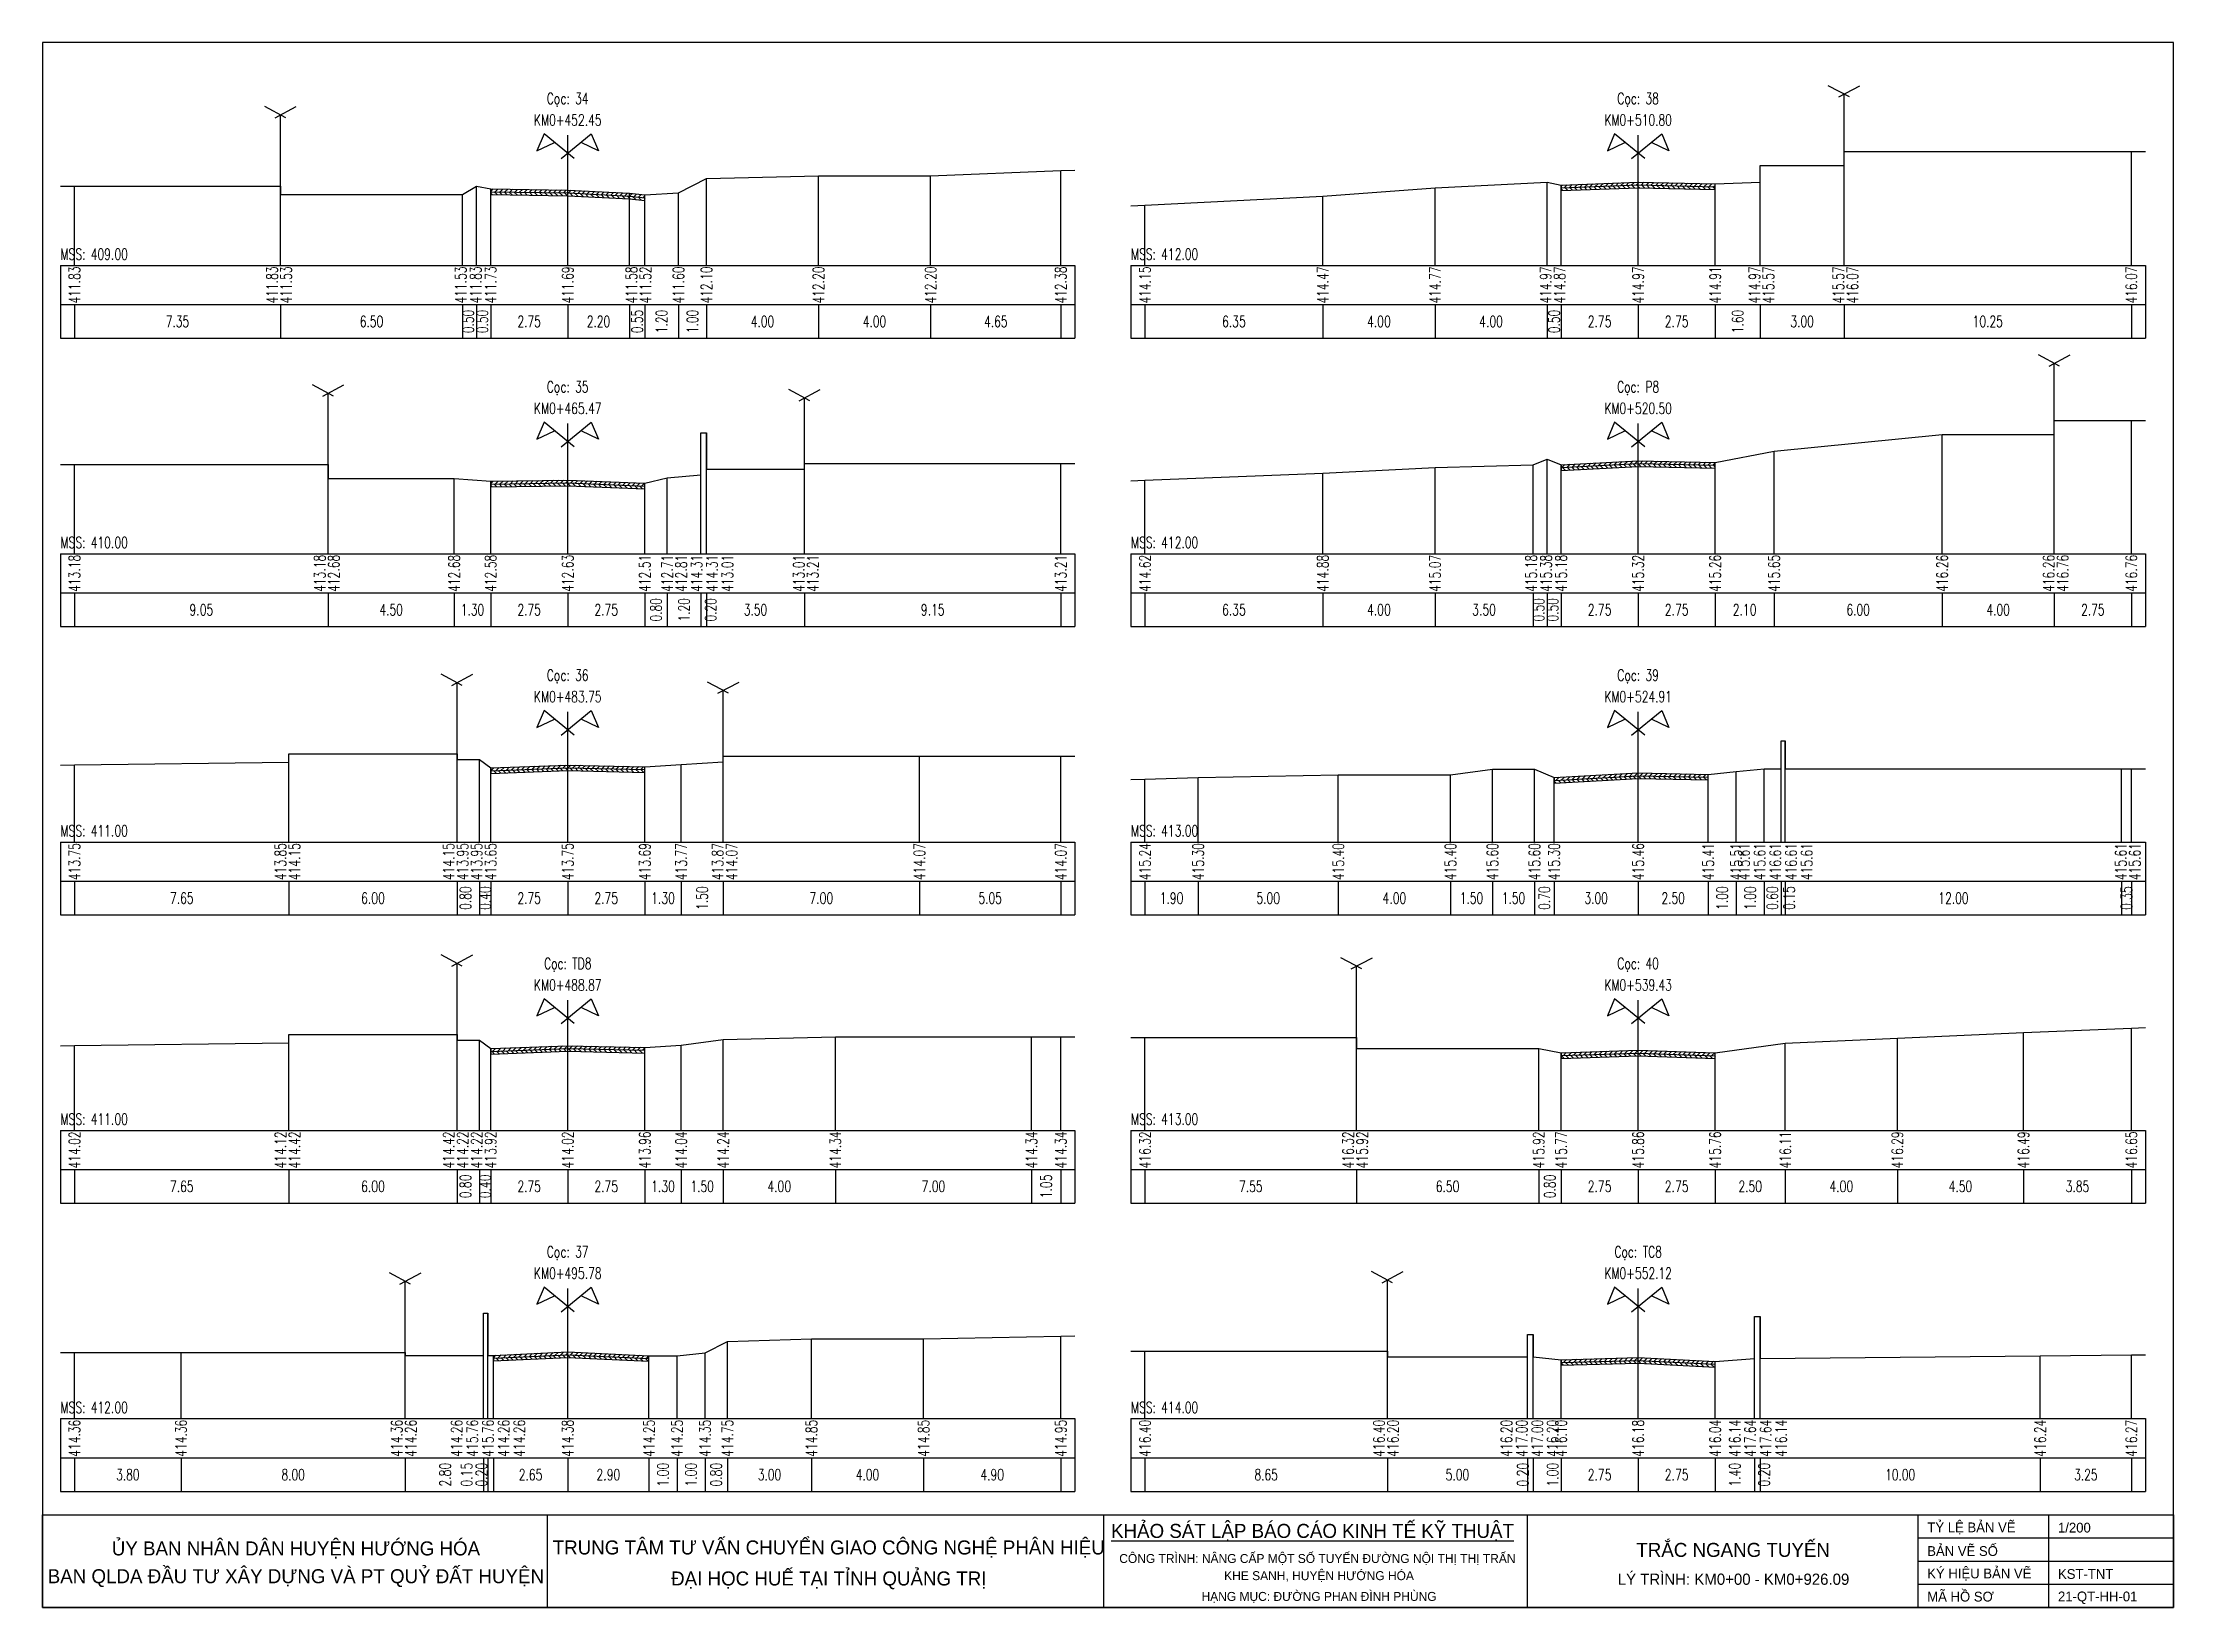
# Model space of a CAD drawing. Header units: centimetres. Extents: x 556321 to 560034, y 1839250 to 1840516.
# Drawn here: x 558578.7 to 558654.8, y 1839589.3 to 1839645.1 of the extents above; entities that cross this region are included whole.
import ezdxf
from ezdxf.enums import TextEntityAlignment as Align

# ---------------------------------------------------------------- set-up
doc = ezdxf.new("R2010")
doc.units = ezdxf.units.CM
doc.header["$MEASUREMENT"] = 0
doc.linetypes.add('KTTN$0$HIDDEN2', pattern=[0.1875, 0.125, -0.0625])
for name, color, linetype in [('AoDuongCu1', 1, 'Continuous'), ('AoDuongCu2', 2, 'Continuous'), ('DAU_CO', 3, 'Continuous'), ('entdauco', 3, 'Continuous'), ('ENTGOCTUYEN', 7, 'Continuous'), ('ENTPLINETUYEN', 1, 'Continuous'), ('enttntunhien', 3, 'Continuous'), ('KH_VAT', 8, 'Continuous'), ('KHUNGTEN', 1, 'Continuous'), ('KTTN$0$KHUNGTEN', 1, 'Continuous'), ('KTTN$0$NETKHUAT', 3, 'KTTN$0$HIDDEN2'), ('linedongtn', 8, 'Continuous'), ('MSSTracNgang', 5, 'Continuous'), ('plinetntn', 3, 'Continuous'), ('TuyenPDP_CDTN', 7, 'Continuous')]:
    doc.layers.add(name, color=color, linetype=linetype)
doc.styles.add('CHUSO', font='Vnsimple.shx', dxfattribs={"width": 0.7})
doc.styles.add('Khung ten', font='VHAVANB_3.TTF')
doc.styles.add('KTTN$0$Khung ten', font='VHAVANB_3.TTF')
doc.styles.add('TENCOC', font='vnsimple.shx', dxfattribs={"width": 0.7})
pattern_1 = [(45, (554573.0184, 1840687.18078), (-0.0883883476, 0.0883883476), [])]
pattern_2 = [(135, (554573.0184, 1840687.18078), (-0.0883883476, -0.0883883476), [])]

msp = doc.modelspace()

# ---------------------------------------------------------------- texts
at = {"layer": 'entdauco', "style": 'TENCOC', "width": 0.7}
for s, p in [('Cäc: 34', (558597.471, 1839643.077)), ('Cäc: 38', (558635.671, 1839643.077)), ('KM0+452.45', (558597.471, 1839642.357)), ('KM0+510.80', (558635.671, 1839642.357)), ('Cäc: 35', (558597.471, 1839632.789)), ('Cäc: P8', (558635.671, 1839632.789)), ('KM0+465.47', (558597.471, 1839632.069)), ('KM0+520.50', (558635.671, 1839632.069)), ('Cäc: 36', (558597.471, 1839622.501)), ('Cäc: 39', (558635.671, 1839622.501)), ('KM0+483.75', (558597.471, 1839621.781)), ('KM0+524.91', (558635.671, 1839621.781)), ('Cäc: TD8', (558597.471, 1839612.213)), ('Cäc: 40', (558635.671, 1839612.213)), ('KM0+488.87', (558597.471, 1839611.493)), ('KM0+539.43', (558635.671, 1839611.493)), ('Cäc: 37', (558597.471, 1839601.925)), ('Cäc: TC8', (558635.671, 1839601.925)), ('KM0+495.78', (558597.471, 1839601.205)), ('KM0+552.12', (558635.671, 1839601.205))]:
    msp.add_text(s, height=0.4, dxfattribs=at).set_placement(p, align=Align.MIDDLE)
at = {"layer": 'enttntunhien', "color": 3, "style": 'CHUSO', "width": 0.7}
for s, p in [('411.83', (558579.871, 1839636.469)), ('411.83', (558586.921, 1839636.469)), ('411.53', (558587.421, 1839636.469)), ('411.53', (558593.655, 1839636.469)), ('411.83', (558594.188, 1839636.469)), ('411.73', (558594.721, 1839636.469)), ('411.69', (558597.471, 1839636.469)), ('411.58', (558599.746, 1839636.469)), ('411.52', (558600.246, 1839636.469)), ('411.60', (558601.421, 1839636.469)), ('412.10', (558602.421, 1839636.469)), ('412.20', (558606.421, 1839636.469)), ('412.20', (558610.421, 1839636.469)), ('412.38', (558615.071, 1839636.469)), ('414.15', (558618.071, 1839636.469)), ('414.47', (558624.421, 1839636.469)), ('414.77', (558628.421, 1839636.469)), ('414.97', (558632.371, 1839636.469)), ('414.87', (558632.871, 1839636.469)), ('414.97', (558635.671, 1839636.469)), ('414.91', (558638.421, 1839636.469)), ('414.97', (558639.821, 1839636.469)), ('415.57', (558640.321, 1839636.469)), ('415.57', (558642.821, 1839636.469)), ('416.07', (558643.321, 1839636.469)), ('416.07', (558653.271, 1839636.469)), ('0.50', (558593.921, 1839635.169)), ('0.50', (558594.421, 1839635.169)), ('0.55', (558599.946, 1839635.169)), ('1.20', (558600.821, 1839635.169)), ('1.00', (558601.921, 1839635.169)), ('0.50', (558632.671, 1839635.169)), ('1.60', (558639.221, 1839635.169)), ('413.18', (558579.871, 1839626.181)), ('413.18', (558588.621, 1839626.181)), ('412.68', (558589.121, 1839626.181)), ('412.68', (558593.421, 1839626.181)), ('412.58', (558594.721, 1839626.181)), ('412.63', (558597.471, 1839626.181)), ('412.51', (558600.221, 1839626.181)), ('412.71', (558601.021, 1839626.181)), ('412.81', (558601.521, 1839626.181)), ('414.31', (558602.071, 1839626.181)), ('414.31', (558602.621, 1839626.181)), ('413.01', (558603.171, 1839626.181)), ('413.01', (558605.721, 1839626.181)), ('413.21', (558606.221, 1839626.181)), ('413.21', (558615.071, 1839626.181)), ('414.62', (558618.071, 1839626.181)), ('414.88', (558624.421, 1839626.181)), ('415.07', (558628.421, 1839626.181)), ('415.18', (558631.855, 1839626.181)), ('415.38', (558632.388, 1839626.181)), ('415.18', (558632.921, 1839626.181)), ('415.32', (558635.671, 1839626.181)), ('415.26', (558638.421, 1839626.181)), ('415.65', (558640.521, 1839626.181)), ('416.26', (558646.521, 1839626.181)), ('416.26', (558650.321, 1839626.181)), ('416.76', (558650.821, 1839626.181)), ('416.76', (558653.271, 1839626.181)), ('0.80', (558600.621, 1839624.881)), ('1.20', (558601.621, 1839624.881)), ('0.20', (558602.571, 1839624.881)), ('0.50', (558632.121, 1839624.881)), ('0.50', (558632.621, 1839624.881)), ('413.75', (558579.871, 1839615.893)), ('413.85', (558587.221, 1839615.893)), ('414.15', (558587.721, 1839615.893)), ('414.15', (558593.221, 1839615.893)), ('413.95', (558593.721, 1839615.893)), ('413.95', (558594.221, 1839615.893)), ('413.65', (558594.721, 1839615.893)), ('413.75', (558597.471, 1839615.893)), ('413.69', (558600.221, 1839615.893)), ('413.77', (558601.521, 1839615.893)), ('413.87', (558602.821, 1839615.893)), ('414.07', (558603.321, 1839615.893)), ('414.07', (558610.021, 1839615.893)), ('414.07', (558615.071, 1839615.893)), ('415.24', (558618.071, 1839615.893)), ('415.30', (558619.971, 1839615.893)), ('415.40', (558624.971, 1839615.893)), ('415.40', (558628.971, 1839615.893)), ('415.60', (558630.471, 1839615.893)), ('415.60', (558631.971, 1839615.893)), ('415.30', (558632.671, 1839615.893)), ('415.46', (558635.671, 1839615.893)), ('415.41', (558638.171, 1839615.893)), ('415.51', (558639.171, 1839615.893)), ('415.61', (558639.446, 1839615.893)), ('415.61', (558640.006, 1839615.893)), ('416.61', (558640.566, 1839615.893)), ('416.61', (558641.126, 1839615.893)), ('415.61', (558641.686, 1839615.893)), ('415.61', (558652.896, 1839615.893)), ('415.61', (558653.396, 1839615.893)), ('0.80', (558593.821, 1839614.593)), ('0.40', (558594.521, 1839614.593)), ('1.50', (558602.271, 1839614.593)), ('0.70', (558632.321, 1839614.593)), ('1.00', (558638.671, 1839614.593)), ('1.00', (558639.671, 1839614.593)), ('0.60', (558640.459, 1839614.593)), ('0.15', (558641.059, 1839614.593)), ('0.35', (558653.096, 1839614.593)), ('414.02', (558579.871, 1839605.605)), ('414.12', (558587.221, 1839605.605)), ('414.42', (558587.721, 1839605.605)), ('414.42', (558593.221, 1839605.605)), ('414.22', (558593.721, 1839605.605)), ('414.22', (558594.221, 1839605.605)), ('413.92', (558594.721, 1839605.605)), ('414.02', (558597.471, 1839605.605)), ('413.96', (558600.221, 1839605.605)), ('414.04', (558601.521, 1839605.605)), ('414.24', (558603.021, 1839605.605)), ('414.34', (558607.021, 1839605.605)), ('414.34', (558614.021, 1839605.605)), ('414.34', (558615.071, 1839605.605)), ('416.32', (558618.071, 1839605.605)), ('416.32', (558625.321, 1839605.605)), ('415.92', (558625.821, 1839605.605)), ('415.92', (558632.121, 1839605.605)), ('415.77', (558632.921, 1839605.605)), ('415.86', (558635.671, 1839605.605)), ('415.76', (558638.421, 1839605.605)), ('416.11', (558640.921, 1839605.605)), ('416.29', (558644.921, 1839605.605)), ('416.49', (558649.421, 1839605.605)), ('416.65', (558653.271, 1839605.605)), ('0.80', (558593.821, 1839604.305)), ('0.40', (558594.521, 1839604.305)), ('1.05', (558614.546, 1839604.305)), ('0.80', (558632.521, 1839604.305)), ('414.36', (558579.871, 1839595.317)), ('414.36', (558583.671, 1839595.317)), ('414.36', (558591.371, 1839595.317)), ('414.26', (558591.871, 1839595.317)), ('414.26', (558593.506, 1839595.317)), ('415.76', (558594.066, 1839595.317)), ('415.76', (558594.626, 1839595.317)), ('414.26', (558595.186, 1839595.317)), ('414.26', (558595.746, 1839595.317)), ('414.38', (558597.471, 1839595.317)), ('414.25', (558600.371, 1839595.317)), ('414.25', (558601.371, 1839595.317)), ('414.35', (558602.371, 1839595.317)), ('414.75', (558603.171, 1839595.317)), ('414.85', (558606.171, 1839595.317)), ('414.85', (558610.171, 1839595.317)), ('414.95', (558615.071, 1839595.317)), ('416.40', (558618.071, 1839595.317)), ('416.40', (558626.421, 1839595.317)), ('416.20', (558626.921, 1839595.317)), ('416.20', (558630.971, 1839595.317)), ('417.00', (558631.521, 1839595.317)), ('417.00', (558632.071, 1839595.317)), ('416.20', (558632.621, 1839595.317)), ('416.10', (558632.921, 1839595.317)), ('416.18', (558635.671, 1839595.317)), ('416.04', (558638.421, 1839595.317)), ('416.14', (558639.121, 1839595.317)), ('417.64', (558639.671, 1839595.317)), ('417.64', (558640.221, 1839595.317)), ('416.14', (558640.771, 1839595.317)), ('416.24', (558650.021, 1839595.317)), ('416.27', (558653.271, 1839595.317)), ('2.80', (558593.096, 1839594.017)), ('0.15', (558593.863, 1839594.017)), ('0.20', (558594.396, 1839594.017)), ('1.00', (558600.871, 1839594.017)), ('1.00', (558601.871, 1839594.017)), ('0.80', (558602.771, 1839594.017)), ('0.20', (558631.555, 1839594.017)), ('1.00', (558632.621, 1839594.017)), ('1.40', (558639.121, 1839594.017)), ('0.20', (558640.171, 1839594.017))]:
    msp.add_text(s, height=0.4, rotation=90, dxfattribs=at).set_placement(p, align=Align.MIDDLE)
for s, p in [('7.35', (558583.546, 1839635.169)), ('6.50', (558590.471, 1839635.169)), ('2.75', (558596.096, 1839635.169)), ('2.20', (558598.571, 1839635.169)), ('4.00', (558604.421, 1839635.169)), ('4.00', (558608.421, 1839635.169)), ('4.65', (558612.746, 1839635.169)), ('6.35', (558621.246, 1839635.169)), ('4.00', (558626.421, 1839635.169)), ('4.00', (558630.421, 1839635.169)), ('2.75', (558634.296, 1839635.169)), ('2.75', (558637.046, 1839635.169)), ('3.00', (558641.521, 1839635.169)), ('10.25', (558648.146, 1839635.169)), ('9.05', (558584.396, 1839624.881)), ('4.50', (558591.171, 1839624.881)), ('1.30', (558594.071, 1839624.881)), ('2.75', (558596.096, 1839624.881)), ('2.75', (558598.846, 1839624.881)), ('3.50', (558604.171, 1839624.881)), ('9.15', (558610.496, 1839624.881)), ('6.35', (558621.246, 1839624.881)), ('4.00', (558626.421, 1839624.881)), ('3.50', (558630.171, 1839624.881)), ('2.75', (558634.296, 1839624.881)), ('2.75', (558637.046, 1839624.881)), ('2.10', (558639.471, 1839624.881)), ('6.00', (558643.521, 1839624.881)), ('4.00', (558648.521, 1839624.881)), ('2.75', (558651.896, 1839624.881)), ('7.65', (558583.696, 1839614.593)), ('6.00', (558590.521, 1839614.593)), ('2.75', (558596.096, 1839614.593)), ('2.75', (558598.846, 1839614.593)), ('1.30', (558600.871, 1839614.593)), ('7.00', (558606.521, 1839614.593)), ('5.05', (558612.546, 1839614.593)), ('1.90', (558619.021, 1839614.593)), ('5.00', (558622.471, 1839614.593)), ('4.00', (558626.971, 1839614.593)), ('1.50', (558629.721, 1839614.593)), ('1.50', (558631.221, 1839614.593)), ('3.00', (558634.171, 1839614.593)), ('2.50', (558636.921, 1839614.593)), ('12.00', (558646.921, 1839614.593)), ('7.65', (558583.696, 1839604.305)), ('6.00', (558590.521, 1839604.305)), ('2.75', (558596.096, 1839604.305)), ('2.75', (558598.846, 1839604.305)), ('1.30', (558600.871, 1839604.305)), ('1.50', (558602.271, 1839604.305)), ('4.00', (558605.021, 1839604.305)), ('7.00', (558610.521, 1839604.305)), ('7.55', (558621.846, 1839604.305)), ('6.50', (558628.871, 1839604.305)), ('2.75', (558634.296, 1839604.305)), ('2.75', (558637.046, 1839604.305)), ('2.50', (558639.671, 1839604.305)), ('4.00', (558642.921, 1839604.305)), ('4.50', (558647.171, 1839604.305)), ('3.85', (558651.346, 1839604.305)), ('3.80', (558581.771, 1839594.017)), ('8.00', (558587.671, 1839594.017)), ('2.65', (558596.146, 1839594.017)), ('2.90', (558598.921, 1839594.017)), ('3.00', (558604.671, 1839594.017)), ('4.00', (558608.171, 1839594.017)), ('4.90', (558612.621, 1839594.017)), ('8.65', (558622.396, 1839594.017)), ('5.00', (558629.221, 1839594.017)), ('2.75', (558634.296, 1839594.017)), ('2.75', (558637.046, 1839594.017)), ('10.00', (558645.021, 1839594.017)), ('3.25', (558651.646, 1839594.017))]:
    msp.add_text(s, height=0.4, dxfattribs=at).set_placement(p, align=Align.MIDDLE)
at = {"layer": 'MSSTracNgang', "color": 3, "style": 'CHUSO', "width": 0.7}
for s, p in [('MSS: 409.00', (558579.371, 1839637.369)), ('MSS: 412.00', (558617.571, 1839637.369)), ('MSS: 410.00', (558579.371, 1839627.081)), ('MSS: 412.00', (558617.571, 1839627.081)), ('MSS: 411.00', (558579.371, 1839616.793)), ('MSS: 413.00', (558617.571, 1839616.793)), ('MSS: 411.00', (558579.371, 1839606.505)), ('MSS: 413.00', (558617.571, 1839606.505)), ('MSS: 412.00', (558579.371, 1839596.217)), ('MSS: 414.00', (558617.571, 1839596.217))]:
    msp.add_text(s, height=0.4, dxfattribs=at).set_placement(p)

# ---------------------------------------------------------------- blocks, each defined once
blk = doc.blocks.new('A$C23B26463')
at = {"layer": 'KTTN$0$KHUNGTEN', "color": 7}
for p, q in [((-0.944, 2.953), (-0.944, 6.258)), ((18.913, 2.953), (18.913, 6.258)), ((34.032, 2.953), (34.032, 6.258)), ((47.968, 2.953), (47.968, 6.258)), ((52.635, 2.953), (52.635, 6.258))]:
    blk.add_line(p, q, dxfattribs=at)
at = {"layer": 'KTTN$0$KHUNGTEN', "color": 10}
blk.add_lwpolyline([(57.079, 2.953), (57.079, 58.791), (-18.961, 58.791), (-18.961, 2.953)], close=True, dxfattribs=at)
at = {"layer": 'KTTN$0$KHUNGTEN', "color": 4}
blk.add_lwpolyline([(-18.961, 6.258), (57.079, 6.258), (57.079, 2.953), (-18.961, 2.953), (-18.961, 6.258)], dxfattribs=at)
at = {"layer": 'KTTN$0$KHUNGTEN', "color": 7}
for points in [[(47.968, 5.432), (57.079, 5.432)], [(47.968, 4.606), (57.079, 4.606)], [(47.968, 3.78), (57.079, 3.78)]]:
    blk.add_lwpolyline(points, dxfattribs=at)
at = {"layer": 'ENTGOCTUYEN', "color": 3, "style": 'Khung ten'}
blk.add_text('kst-tnt', height=0.35, dxfattribs=at).set_placement((52.961, 4.145), align=Align.MIDDLE_LEFT)
at = {"layer": 'ENTPLINETUYEN', "color": 7, "style": 'Khung ten'}
for s, p in [('c«ng tr×nh: n©ng cÊp mét sè tuyÕn ®\xadêng néi thÞ thÞ trÊn ', (26.591, 4.697)), ('khe sanh, huyÖn h\xadíng hãa', (26.591, 4.085))]:
    blk.add_text(s, height=0.32, dxfattribs=at).set_placement(p, align=Align.MIDDLE_CENTER)
at = {"layer": 'ENTPLINETUYEN', "style": 'Khung ten'}
blk.add_text('h¹ng môc: ®\xadêng phan ®×nh phïng', height=0.32, dxfattribs=at).set_placement((26.591, 3.344), align=Align.MIDDLE_CENTER)
at = {"layer": 'KHUNGTEN', "color": 7, "style": 'Khung ten'}
for s, height, p in [('tr¾c ngang tuyÕn', 0.5, (41.368, 5.004)), ('Lý tr×nh: km0+00 - KM0+926.09', 0.4, (41.382, 3.958))]:
    blk.add_text(s, height=height, dxfattribs=at).set_placement(p, align=Align.MIDDLE_CENTER)
at = {"layer": 'KTTN$0$KHUNGTEN', "color": 7, "style": 'KTTN$0$Khung ten'}
for s, p in [('tû lÖ b¶n vÏ', (48.3, 5.808)), ('1/200', (52.961, 5.798)), ('b¶n vÏ sè', (48.294, 4.964)), ('Ký hiÖu b¶n vÏ', (48.294, 4.163)), ('m· hå s¬', (48.294, 3.337)), ('21-QT-hh-01', (52.961, 3.343))]:
    blk.add_text(s, height=0.35, dxfattribs=at).set_placement(p, align=Align.MIDDLE_LEFT)
blk.add_text('%%UKH¶O S¸T LËP B¸O C¸O KINH TÕ Kü THUËT', height=0.5, dxfattribs=at).set_placement((26.357, 5.682), align=Align.MIDDLE_CENTER)
at = {"layer": 'KTTN$0$NETKHUAT', "color": 7, "style": 'KTTN$0$Khung ten'}
for s, p in [('ñY BAN NH¢n D¢N huyÖn h\xadíng hãa', (-9.92, 5.057)), ('trung t©m t\xad vÊn chuyÓn giao c«ng nghÖ ph©n hiÖu', (9.095, 5.091)), ('ban qlda §ÇU T¦ X¢Y DùNG vµ pt quû ®Êt huyÖn', (-9.922, 4.065)), ('®¹i häc huÕ t¹i tØnh qu¶ng trÞ', (9.095, 3.985))]:
    blk.add_text(s, height=0.5, dxfattribs=at).set_placement(p, align=Align.MIDDLE_CENTER)
blk = doc.blocks.new('DauCo')
at = {"layer": 'DAU_CO', "linetype": 'Continuous'}
blk.add_line((0, 0), (0, 1.29), dxfattribs=at)
for points in [[(0.47, -0.38), (-1.68, 1.38), (-2.2, 0.17), (-0.95, 0.77)], [(-0.47, -0.38), (1.68, 1.38), (2.2, 0.17), (0.95, 0.77)]]:
    blk.add_lwpolyline(points, dxfattribs=at)
blk = doc.blocks.new('nha')
at = {"layer": 'KH_VAT', "color": 6}
for points in [[(0.188, 2.442), (-0.564, 2.844)], [(-0.188, 2.442), (0.564, 2.844)], [(0, 0), (0, 2.542)]]:
    blk.add_lwpolyline(points, dxfattribs=at)

# ---------------------------------------------------------------- hatches: boundary and pattern name
at = {"layer": 'AoDuongCu1'}
h = msp.add_hatch(dxfattribs=at)
h.set_pattern_fill('ANSI31', color=256, style=0)
h.set_pattern_definition(pattern_1)
h.paths.add_polyline_path([(558594.721, 1839639.898), (558597.471, 1839639.858), (558599.671, 1839639.745), (558600.221, 1839639.685), (558600.221, 1839639.585), (558599.671, 1839639.645), (558597.471, 1839639.758), (558594.721, 1839639.798)])
h = msp.add_hatch(dxfattribs=at)
h.set_pattern_fill('ANSI31', color=256, style=0)
h.set_pattern_definition(pattern_1)
h.paths.add_polyline_path([(558632.921, 1839640.037), (558635.671, 1839640.139), (558638.421, 1839640.079), (558638.421, 1839639.979), (558635.671, 1839640.039), (558632.921, 1839639.937)])
h = msp.add_hatch(dxfattribs=at)
h.set_pattern_fill('ANSI31', color=256, style=0)
h.set_pattern_definition(pattern_1)
h.paths.add_polyline_path([(558632.921, 1839630.056), (558635.671, 1839630.196), (558638.421, 1839630.136), (558638.421, 1839630.036), (558635.671, 1839630.096), (558632.921, 1839629.956)])
h = msp.add_hatch(dxfattribs=at)
h.set_pattern_fill('ANSI31', color=256, style=0)
h.set_pattern_definition(pattern_1)
h.paths.add_polyline_path([(558594.721, 1839629.466), (558597.471, 1839629.508), (558600.221, 1839629.395), (558600.221, 1839629.295), (558597.471, 1839629.408), (558594.721, 1839629.366)])
h = msp.add_hatch(dxfattribs=at)
h.set_pattern_fill('ANSI31', color=256, style=0)
h.set_pattern_definition(pattern_1)
h.paths.add_polyline_path([(558594.721, 1839619.239), (558597.471, 1839619.341), (558600.221, 1839619.279), (558600.221, 1839619.179), (558597.471, 1839619.241), (558594.721, 1839619.139)])
h = msp.add_hatch(dxfattribs=at)
h.set_pattern_fill('ANSI31', color=256, style=0)
h.set_pattern_definition(pattern_1)
h.paths.add_polyline_path([(558632.671, 1839618.893), (558635.671, 1839619.058), (558638.171, 1839619.007), (558638.171, 1839618.907), (558635.671, 1839618.958), (558632.671, 1839618.793)])
h = msp.add_hatch(dxfattribs=at)
h.set_pattern_fill('ANSI31', color=256, style=0)
h.set_pattern_definition(pattern_1)
h.paths.add_polyline_path([(558594.721, 1839609.224), (558594.721, 1839609.224), (558597.471, 1839609.326), (558600.221, 1839609.264), (558600.221, 1839609.164), (558597.471, 1839609.226), (558594.721, 1839609.124), (558594.721, 1839609.124)])
h = msp.add_hatch(dxfattribs=at)
h.set_pattern_fill('ANSI31', color=256, style=0)
h.set_pattern_definition(pattern_1)
h.paths.add_polyline_path([(558632.921, 1839609.072), (558635.671, 1839609.162), (558638.421, 1839609.069), (558638.421, 1839608.969), (558635.671, 1839609.062), (558632.921, 1839608.972)])
h = msp.add_hatch(dxfattribs=at)
h.set_pattern_fill('ANSI31', color=256, style=0)
h.set_pattern_definition(pattern_1)
h.paths.add_polyline_path([(558594.821, 1839598.276), (558597.471, 1839598.398), (558600.371, 1839598.264), (558600.371, 1839598.164), (558597.471, 1839598.298), (558594.821, 1839598.176)])
h = msp.add_hatch(dxfattribs=at)
h.set_pattern_fill('ANSI31', color=256, style=0)
h.set_pattern_definition(pattern_1)
h.paths.add_polyline_path([(558632.921, 1839598.121), (558635.671, 1839598.193), (558638.421, 1839598.059), (558638.421, 1839597.959), (558635.671, 1839598.093), (558632.921, 1839598.021)])
at = {"layer": 'AoDuongCu2'}
h = msp.add_hatch(dxfattribs=at)
h.set_pattern_fill('ANSI31', color=256, angle=90, style=0)
h.set_pattern_definition(pattern_2)
h.paths.add_polyline_path([(558594.721, 1839639.798), (558597.471, 1839639.758), (558599.671, 1839639.645), (558600.221, 1839639.585), (558600.221, 1839639.485), (558599.671, 1839639.545), (558597.471, 1839639.658), (558594.721, 1839639.698)])
h = msp.add_hatch(dxfattribs=at)
h.set_pattern_fill('ANSI31', color=256, angle=90, style=0)
h.set_pattern_definition(pattern_2)
h.paths.add_polyline_path([(558632.921, 1839639.937), (558635.671, 1839640.039), (558638.421, 1839639.979), (558638.421, 1839639.879), (558635.671, 1839639.939), (558632.921, 1839639.837)])
h = msp.add_hatch(dxfattribs=at)
h.set_pattern_fill('ANSI31', color=256, angle=90, style=0)
h.set_pattern_definition(pattern_2)
h.paths.add_polyline_path([(558632.921, 1839629.956), (558635.671, 1839630.096), (558638.421, 1839630.036), (558638.421, 1839629.936), (558635.671, 1839629.996), (558632.921, 1839629.856)])
h = msp.add_hatch(dxfattribs=at)
h.set_pattern_fill('ANSI31', color=256, angle=90, style=0)
h.set_pattern_definition(pattern_2)
h.paths.add_polyline_path([(558594.721, 1839629.366), (558597.471, 1839629.408), (558600.221, 1839629.295), (558600.221, 1839629.195), (558597.471, 1839629.308), (558594.721, 1839629.266)])
h = msp.add_hatch(dxfattribs=at)
h.set_pattern_fill('ANSI31', color=256, angle=90, style=0)
h.set_pattern_definition(pattern_2)
h.paths.add_polyline_path([(558594.721, 1839619.139), (558597.471, 1839619.241), (558600.221, 1839619.179), (558600.221, 1839619.079), (558597.471, 1839619.141), (558594.721, 1839619.039)])
h = msp.add_hatch(dxfattribs=at)
h.set_pattern_fill('ANSI31', color=256, angle=90, style=0)
h.set_pattern_definition(pattern_2)
h.paths.add_polyline_path([(558632.671, 1839618.793), (558635.671, 1839618.958), (558638.171, 1839618.907), (558638.171, 1839618.807), (558635.671, 1839618.858), (558632.671, 1839618.693)])
h = msp.add_hatch(dxfattribs=at)
h.set_pattern_fill('ANSI31', color=256, angle=90, style=0)
h.set_pattern_definition(pattern_2)
h.paths.add_polyline_path([(558594.721, 1839609.124), (558594.721, 1839609.124), (558597.471, 1839609.226), (558600.221, 1839609.164), (558600.221, 1839609.064), (558597.471, 1839609.126), (558594.721, 1839609.024), (558594.721, 1839609.024)])
h = msp.add_hatch(dxfattribs=at)
h.set_pattern_fill('ANSI31', color=256, angle=90, style=0)
h.set_pattern_definition(pattern_2)
h.paths.add_polyline_path([(558632.921, 1839608.972), (558635.671, 1839609.062), (558638.421, 1839608.969), (558638.421, 1839608.869), (558635.671, 1839608.962), (558632.921, 1839608.872)])
h = msp.add_hatch(dxfattribs=at)
h.set_pattern_fill('ANSI31', color=256, angle=90, style=0)
h.set_pattern_definition(pattern_2)
h.paths.add_polyline_path([(558594.821, 1839598.176), (558597.471, 1839598.298), (558600.371, 1839598.164), (558600.371, 1839598.064), (558597.471, 1839598.198), (558594.821, 1839598.076)])
h = msp.add_hatch(dxfattribs=at)
h.set_pattern_fill('ANSI31', color=256, angle=90, style=0)
h.set_pattern_definition(pattern_2)
h.paths.add_polyline_path([(558632.921, 1839598.021), (558635.671, 1839598.093), (558638.421, 1839597.959), (558638.421, 1839597.859), (558635.671, 1839597.993), (558632.921, 1839597.921)])

# ---------------------------------------------------------------- linework, layer by layer
at = {"layer": 'AoDuongCu1'}
for points in [[(558594.721, 1839639.798), (558597.471, 1839639.758), (558599.671, 1839639.645), (558600.221, 1839639.585)], [(558632.921, 1839639.937), (558635.671, 1839640.039), (558638.421, 1839639.979)], [(558632.921, 1839629.956), (558635.671, 1839630.096), (558638.421, 1839630.036)], [(558594.721, 1839629.366), (558597.471, 1839629.408), (558600.221, 1839629.295)], [(558594.721, 1839619.139), (558597.471, 1839619.241), (558600.221, 1839619.179)], [(558632.671, 1839618.793), (558635.671, 1839618.958), (558638.171, 1839618.907)], [(558594.721, 1839609.124), (558594.721, 1839609.124), (558597.471, 1839609.226), (558600.221, 1839609.164)], [(558632.921, 1839608.972), (558635.671, 1839609.062), (558638.421, 1839608.969)], [(558594.821, 1839598.176), (558597.471, 1839598.298), (558600.371, 1839598.164)], [(558632.921, 1839598.021), (558635.671, 1839598.093), (558638.421, 1839597.959)]]:
    msp.add_lwpolyline(points, dxfattribs=at)
at = {"layer": 'AoDuongCu2'}
for points in [[(558594.721, 1839639.898), (558594.721, 1839639.698), (558597.471, 1839639.658), (558599.671, 1839639.545), (558600.221, 1839639.485), (558600.221, 1839639.685)], [(558632.921, 1839640.037), (558632.921, 1839639.837), (558635.671, 1839639.939), (558638.421, 1839639.879), (558638.421, 1839640.079)], [(558632.921, 1839630.056), (558632.921, 1839629.856), (558635.671, 1839629.996), (558638.421, 1839629.936), (558638.421, 1839630.136)], [(558594.721, 1839629.466), (558594.721, 1839629.266), (558597.471, 1839629.308), (558600.221, 1839629.195), (558600.221, 1839629.395)], [(558594.721, 1839619.239), (558594.721, 1839619.039), (558597.471, 1839619.141), (558600.221, 1839619.079), (558600.221, 1839619.279)], [(558632.671, 1839618.893), (558632.671, 1839618.693), (558635.671, 1839618.858), (558638.171, 1839618.807), (558638.171, 1839619.007)], [(558594.721, 1839609.224), (558594.721, 1839609.024), (558594.721, 1839609.024), (558597.471, 1839609.126), (558600.221, 1839609.064), (558600.221, 1839609.264)], [(558632.921, 1839609.072), (558632.921, 1839608.872), (558635.671, 1839608.962), (558638.421, 1839608.869), (558638.421, 1839609.069)], [(558594.821, 1839598.276), (558594.821, 1839598.076), (558597.471, 1839598.198), (558600.371, 1839598.064), (558600.371, 1839598.264)], [(558632.921, 1839598.121), (558632.921, 1839597.921), (558635.671, 1839597.993), (558638.421, 1839597.859), (558638.421, 1839598.059)]]:
    msp.add_lwpolyline(points, dxfattribs=at)
at = {"layer": 'entdauco'}
for p, q in [((558597.471, 1839639.858), (558597.471, 1839641.169)), ((558635.671, 1839640.139), (558635.671, 1839641.169)), ((558597.471, 1839629.508), (558597.471, 1839630.881)), ((558635.671, 1839630.196), (558635.671, 1839630.881)), ((558597.471, 1839619.341), (558597.471, 1839620.593)), ((558635.671, 1839619.058), (558635.671, 1839620.593)), ((558597.471, 1839609.326), (558597.471, 1839610.305)), ((558635.671, 1839609.162), (558635.671, 1839610.305)), ((558597.471, 1839598.398), (558597.471, 1839600.017)), ((558635.671, 1839598.193), (558635.671, 1839600.017))]:
    msp.add_line(p, q, dxfattribs=at)
at = {"layer": 'enttntunhien'}
for p, q in [((558579.371, 1839637.169), (558615.571, 1839637.169)), ((558579.371, 1839637.169), (558579.371, 1839634.569)), ((558615.571, 1839637.169), (558615.571, 1839634.569)), ((558617.571, 1839637.169), (558653.771, 1839637.169)), ((558617.571, 1839637.169), (558617.571, 1839634.569)), ((558653.771, 1839637.169), (558653.771, 1839634.569)), ((558579.371, 1839635.769), (558615.571, 1839635.769)), ((558617.571, 1839635.769), (558653.771, 1839635.769)), ((558579.371, 1839634.569), (558615.571, 1839634.569)), ((558617.571, 1839634.569), (558653.771, 1839634.569)), ((558579.371, 1839626.881), (558615.571, 1839626.881)), ((558579.371, 1839626.881), (558579.371, 1839624.281)), ((558615.571, 1839626.881), (558615.571, 1839624.281)), ((558617.571, 1839626.881), (558653.771, 1839626.881)), ((558617.571, 1839626.881), (558617.571, 1839624.281)), ((558653.771, 1839626.881), (558653.771, 1839624.281)), ((558579.371, 1839625.481), (558615.571, 1839625.481)), ((558617.571, 1839625.481), (558653.771, 1839625.481)), ((558579.371, 1839624.281), (558615.571, 1839624.281)), ((558617.571, 1839624.281), (558653.771, 1839624.281)), ((558579.371, 1839616.593), (558615.571, 1839616.593)), ((558579.371, 1839616.593), (558579.371, 1839613.993)), ((558615.571, 1839616.593), (558615.571, 1839613.993)), ((558617.571, 1839616.593), (558653.771, 1839616.593)), ((558617.571, 1839616.593), (558617.571, 1839613.993)), ((558653.771, 1839616.593), (558653.771, 1839613.993)), ((558579.371, 1839615.193), (558615.571, 1839615.193)), ((558617.571, 1839615.193), (558653.771, 1839615.193)), ((558579.371, 1839613.993), (558615.571, 1839613.993)), ((558617.571, 1839613.993), (558653.771, 1839613.993)), ((558579.371, 1839606.305), (558615.571, 1839606.305)), ((558579.371, 1839606.305), (558579.371, 1839603.705)), ((558615.571, 1839606.305), (558615.571, 1839603.705)), ((558617.571, 1839606.305), (558653.771, 1839606.305)), ((558617.571, 1839606.305), (558617.571, 1839603.705)), ((558653.771, 1839606.305), (558653.771, 1839603.705)), ((558579.371, 1839604.905), (558615.571, 1839604.905)), ((558617.571, 1839604.905), (558653.771, 1839604.905)), ((558579.371, 1839603.705), (558615.571, 1839603.705)), ((558617.571, 1839603.705), (558653.771, 1839603.705)), ((558579.371, 1839596.017), (558615.571, 1839596.017)), ((558579.371, 1839596.017), (558579.371, 1839593.417)), ((558615.571, 1839596.017), (558615.571, 1839593.417)), ((558617.571, 1839596.017), (558653.771, 1839596.017)), ((558617.571, 1839596.017), (558617.571, 1839593.417)), ((558653.771, 1839596.017), (558653.771, 1839593.417)), ((558579.371, 1839594.617), (558615.571, 1839594.617)), ((558617.571, 1839594.617), (558653.771, 1839594.617)), ((558579.371, 1839593.417), (558615.571, 1839593.417)), ((558617.571, 1839593.417), (558653.771, 1839593.417))]:
    msp.add_line(p, q, dxfattribs=at)
at = {"layer": 'enttntunhien', "color": 3}
for p, q in [((558579.871, 1839635.769), (558579.871, 1839634.569)), ((558587.221, 1839635.769), (558587.221, 1839634.569)), ((558593.721, 1839635.769), (558593.721, 1839634.569)), ((558594.221, 1839635.769), (558594.221, 1839634.569)), ((558594.721, 1839635.769), (558594.721, 1839634.569)), ((558597.471, 1839635.769), (558597.471, 1839634.569)), ((558599.671, 1839635.769), (558599.671, 1839634.569)), ((558600.221, 1839635.769), (558600.221, 1839634.569)), ((558601.421, 1839635.769), (558601.421, 1839634.569)), ((558602.421, 1839635.769), (558602.421, 1839634.569)), ((558606.421, 1839635.769), (558606.421, 1839634.569)), ((558610.421, 1839635.769), (558610.421, 1839634.569)), ((558615.071, 1839635.769), (558615.071, 1839634.569)), ((558618.071, 1839635.769), (558618.071, 1839634.569)), ((558624.421, 1839635.769), (558624.421, 1839634.569)), ((558628.421, 1839635.769), (558628.421, 1839634.569)), ((558632.421, 1839635.769), (558632.421, 1839634.569)), ((558632.921, 1839635.769), (558632.921, 1839634.569)), ((558635.671, 1839635.769), (558635.671, 1839634.569)), ((558638.421, 1839635.769), (558638.421, 1839634.569)), ((558640.021, 1839635.769), (558640.021, 1839634.569)), ((558643.021, 1839635.769), (558643.021, 1839634.569)), ((558653.271, 1839635.769), (558653.271, 1839634.569)), ((558579.871, 1839625.481), (558579.871, 1839624.281)), ((558588.921, 1839625.481), (558588.921, 1839624.281)), ((558593.421, 1839625.481), (558593.421, 1839624.281)), ((558594.721, 1839625.481), (558594.721, 1839624.281)), ((558597.471, 1839625.481), (558597.471, 1839624.281)), ((558600.221, 1839625.481), (558600.221, 1839624.281)), ((558601.021, 1839625.481), (558601.021, 1839624.281)), ((558602.221, 1839625.481), (558602.221, 1839624.281)), ((558602.421, 1839625.481), (558602.421, 1839624.281)), ((558605.921, 1839625.481), (558605.921, 1839624.281)), ((558615.071, 1839625.481), (558615.071, 1839624.281)), ((558618.071, 1839625.481), (558618.071, 1839624.281)), ((558624.421, 1839625.481), (558624.421, 1839624.281)), ((558628.421, 1839625.481), (558628.421, 1839624.281)), ((558631.921, 1839625.481), (558631.921, 1839624.281)), ((558632.421, 1839625.481), (558632.421, 1839624.281)), ((558632.921, 1839625.481), (558632.921, 1839624.281)), ((558635.671, 1839625.481), (558635.671, 1839624.281)), ((558638.421, 1839625.481), (558638.421, 1839624.281)), ((558640.521, 1839625.481), (558640.521, 1839624.281)), ((558646.521, 1839625.481), (558646.521, 1839624.281)), ((558650.521, 1839625.481), (558650.521, 1839624.281)), ((558653.271, 1839625.481), (558653.271, 1839624.281)), ((558579.871, 1839615.193), (558579.871, 1839613.993)), ((558587.521, 1839615.193), (558587.521, 1839613.993)), ((558593.521, 1839615.193), (558593.521, 1839613.993)), ((558594.321, 1839615.193), (558594.321, 1839613.993)), ((558594.721, 1839615.193), (558594.721, 1839613.993)), ((558597.471, 1839615.193), (558597.471, 1839613.993)), ((558600.221, 1839615.193), (558600.221, 1839613.993)), ((558601.521, 1839615.193), (558601.521, 1839613.993)), ((558603.021, 1839615.193), (558603.021, 1839613.993)), ((558610.021, 1839615.193), (558610.021, 1839613.993)), ((558615.071, 1839615.193), (558615.071, 1839613.993)), ((558618.071, 1839615.193), (558618.071, 1839613.993)), ((558619.971, 1839615.193), (558619.971, 1839613.993)), ((558624.971, 1839615.193), (558624.971, 1839613.993)), ((558628.971, 1839615.193), (558628.971, 1839613.993)), ((558630.471, 1839615.193), (558630.471, 1839613.993)), ((558631.971, 1839615.193), (558631.971, 1839613.993)), ((558632.671, 1839615.193), (558632.671, 1839613.993)), ((558635.671, 1839615.193), (558635.671, 1839613.993)), ((558638.171, 1839615.193), (558638.171, 1839613.993)), ((558639.171, 1839615.193), (558639.171, 1839613.993)), ((558640.171, 1839615.193), (558640.171, 1839613.993)), ((558640.771, 1839615.193), (558640.771, 1839613.993)), ((558640.921, 1839615.193), (558640.921, 1839613.993)), ((558652.921, 1839615.193), (558652.921, 1839613.993)), ((558653.271, 1839615.193), (558653.271, 1839613.993)), ((558579.871, 1839604.905), (558579.871, 1839603.705)), ((558587.521, 1839604.905), (558587.521, 1839603.705)), ((558593.521, 1839604.905), (558593.521, 1839603.705)), ((558594.321, 1839604.905), (558594.321, 1839603.705)), ((558594.721, 1839604.905), (558594.721, 1839603.705)), ((558597.471, 1839604.905), (558597.471, 1839603.705)), ((558600.221, 1839604.905), (558600.221, 1839603.705)), ((558601.521, 1839604.905), (558601.521, 1839603.705)), ((558603.021, 1839604.905), (558603.021, 1839603.705)), ((558607.021, 1839604.905), (558607.021, 1839603.705)), ((558614.021, 1839604.905), (558614.021, 1839603.705)), ((558615.071, 1839604.905), (558615.071, 1839603.705)), ((558618.071, 1839604.905), (558618.071, 1839603.705)), ((558625.621, 1839604.905), (558625.621, 1839603.705)), ((558632.121, 1839604.905), (558632.121, 1839603.705)), ((558632.921, 1839604.905), (558632.921, 1839603.705)), ((558635.671, 1839604.905), (558635.671, 1839603.705)), ((558638.421, 1839604.905), (558638.421, 1839603.705)), ((558640.921, 1839604.905), (558640.921, 1839603.705)), ((558644.921, 1839604.905), (558644.921, 1839603.705)), ((558649.421, 1839604.905), (558649.421, 1839603.705)), ((558653.271, 1839604.905), (558653.271, 1839603.705)), ((558579.871, 1839594.617), (558579.871, 1839593.417)), ((558583.671, 1839594.617), (558583.671, 1839593.417)), ((558591.671, 1839594.617), (558591.671, 1839593.417)), ((558594.471, 1839594.617), (558594.471, 1839593.417)), ((558594.621, 1839594.617), (558594.621, 1839593.417)), ((558594.821, 1839594.617), (558594.821, 1839593.417)), ((558597.471, 1839594.617), (558597.471, 1839593.417)), ((558600.371, 1839594.617), (558600.371, 1839593.417)), ((558601.371, 1839594.617), (558601.371, 1839593.417)), ((558602.371, 1839594.617), (558602.371, 1839593.417)), ((558603.171, 1839594.617), (558603.171, 1839593.417)), ((558606.171, 1839594.617), (558606.171, 1839593.417)), ((558610.171, 1839594.617), (558610.171, 1839593.417)), ((558615.071, 1839594.617), (558615.071, 1839593.417)), ((558618.071, 1839594.617), (558618.071, 1839593.417)), ((558626.721, 1839594.617), (558626.721, 1839593.417)), ((558631.721, 1839594.617), (558631.721, 1839593.417)), ((558631.921, 1839594.617), (558631.921, 1839593.417)), ((558632.921, 1839594.617), (558632.921, 1839593.417)), ((558635.671, 1839594.617), (558635.671, 1839593.417)), ((558638.421, 1839594.617), (558638.421, 1839593.417)), ((558639.821, 1839594.617), (558639.821, 1839593.417)), ((558640.021, 1839594.617), (558640.021, 1839593.417)), ((558650.021, 1839594.617), (558650.021, 1839593.417)), ((558653.271, 1839594.617), (558653.271, 1839593.417))]:
    msp.add_line(p, q, dxfattribs=at)
at = {"layer": 'linedongtn'}
for p, q in [((558643.021, 1839637.169), (558643.021, 1839641.239)), ((558653.271, 1839637.169), (558653.271, 1839641.239)), ((558606.421, 1839637.169), (558606.421, 1839640.365)), ((558610.421, 1839637.169), (558610.421, 1839640.365)), ((558615.071, 1839637.169), (558615.071, 1839640.551)), ((558640.021, 1839637.169), (558640.021, 1839640.739)), ((558643.021, 1839637.169), (558643.021, 1839640.739)), ((558579.871, 1839637.169), (558579.871, 1839639.998)), ((558587.221, 1839637.169), (558587.221, 1839639.998)), ((558587.221, 1839637.169), (558587.221, 1839639.698)), ((558593.721, 1839637.169), (558593.721, 1839639.698)), ((558594.221, 1839637.169), (558594.221, 1839639.998)), ((558594.721, 1839637.169), (558594.721, 1839639.898)), ((558597.471, 1839637.169), (558597.471, 1839639.858)), ((558599.671, 1839637.169), (558599.671, 1839639.745)), ((558600.221, 1839637.169), (558600.221, 1839639.685)), ((558601.421, 1839637.169), (558601.421, 1839639.765)), ((558602.421, 1839637.169), (558602.421, 1839640.265)), ((558624.421, 1839637.169), (558624.421, 1839639.637)), ((558628.421, 1839637.169), (558628.421, 1839639.937)), ((558632.421, 1839637.169), (558632.421, 1839640.137)), ((558632.921, 1839637.169), (558632.921, 1839640.037)), ((558635.671, 1839637.169), (558635.671, 1839640.139)), ((558638.421, 1839637.169), (558638.421, 1839640.079)), ((558640.021, 1839637.169), (558640.021, 1839640.139)), ((558618.071, 1839637.169), (558618.071, 1839639.32)), ((558602.221, 1839626.881), (558602.221, 1839631.195)), ((558602.421, 1839626.881), (558602.421, 1839631.195)), ((558650.521, 1839626.881), (558650.521, 1839631.636)), ((558653.271, 1839626.881), (558653.271, 1839631.636)), ((558640.521, 1839626.881), (558640.521, 1839630.536)), ((558646.521, 1839626.881), (558646.521, 1839631.136)), ((558650.521, 1839626.881), (558650.521, 1839631.136)), ((558579.871, 1839626.881), (558579.871, 1839630.066)), ((558588.921, 1839626.881), (558588.921, 1839630.066)), ((558602.221, 1839626.881), (558602.221, 1839629.695)), ((558602.421, 1839626.881), (558602.421, 1839629.895)), ((558605.921, 1839626.881), (558605.921, 1839630.095)), ((558605.921, 1839626.881), (558605.921, 1839629.895)), ((558615.071, 1839626.881), (558615.071, 1839630.095)), ((558624.421, 1839626.881), (558624.421, 1839629.756)), ((558628.421, 1839626.881), (558628.421, 1839629.956)), ((558631.921, 1839626.881), (558631.921, 1839630.056)), ((558632.421, 1839626.881), (558632.421, 1839630.256)), ((558632.921, 1839626.881), (558632.921, 1839630.056)), ((558635.671, 1839626.881), (558635.671, 1839630.196)), ((558638.421, 1839626.881), (558638.421, 1839630.136)), ((558588.921, 1839626.881), (558588.921, 1839629.566)), ((558593.421, 1839626.881), (558593.421, 1839629.566)), ((558594.721, 1839626.881), (558594.721, 1839629.466)), ((558597.471, 1839626.881), (558597.471, 1839629.508)), ((558600.221, 1839626.881), (558600.221, 1839629.395)), ((558601.021, 1839626.881), (558601.021, 1839629.595)), ((558618.071, 1839626.881), (558618.071, 1839629.502)), ((558640.771, 1839616.593), (558640.771, 1839620.207)), ((558640.921, 1839616.593), (558640.921, 1839620.207)), ((558579.871, 1839616.593), (558579.871, 1839619.343)), ((558587.521, 1839616.593), (558587.521, 1839619.739)), ((558587.521, 1839616.593), (558587.521, 1839619.439)), ((558593.521, 1839616.593), (558593.521, 1839619.739)), ((558593.521, 1839616.593), (558593.521, 1839619.539)), ((558594.321, 1839616.593), (558594.321, 1839619.539)), ((558594.721, 1839616.593), (558594.721, 1839619.239)), ((558597.471, 1839616.593), (558597.471, 1839619.341)), ((558600.221, 1839616.593), (558600.221, 1839619.279)), ((558601.521, 1839616.593), (558601.521, 1839619.359)), ((558603.021, 1839616.593), (558603.021, 1839619.659)), ((558603.021, 1839616.593), (558603.021, 1839619.459)), ((558610.021, 1839616.593), (558610.021, 1839619.659)), ((558615.071, 1839616.593), (558615.071, 1839619.659)), ((558624.971, 1839616.593), (558624.971, 1839618.993)), ((558628.971, 1839616.593), (558628.971, 1839618.993)), ((558630.471, 1839616.593), (558630.471, 1839619.193)), ((558631.971, 1839616.593), (558631.971, 1839619.193)), ((558635.671, 1839616.593), (558635.671, 1839619.058)), ((558638.171, 1839616.593), (558638.171, 1839619.007)), ((558639.171, 1839616.593), (558639.171, 1839619.107)), ((558640.171, 1839616.593), (558640.171, 1839619.207)), ((558640.771, 1839616.593), (558640.771, 1839619.207)), ((558640.921, 1839616.593), (558640.921, 1839619.207)), ((558652.921, 1839616.593), (558652.921, 1839619.207)), ((558653.271, 1839616.593), (558653.271, 1839619.207)), ((558618.071, 1839616.593), (558618.071, 1839618.836)), ((558619.971, 1839616.593), (558619.971, 1839618.893)), ((558632.671, 1839616.593), (558632.671, 1839618.893)), ((558653.271, 1839606.305), (558653.271, 1839609.953)), ((558579.871, 1839606.305), (558579.871, 1839609.328)), ((558587.521, 1839606.305), (558587.521, 1839609.724)), ((558587.521, 1839606.305), (558587.521, 1839609.424)), ((558593.521, 1839606.305), (558593.521, 1839609.724)), ((558593.521, 1839606.305), (558593.521, 1839609.524)), ((558594.321, 1839606.305), (558594.321, 1839609.524)), ((558594.721, 1839606.305), (558594.721, 1839609.224)), ((558597.471, 1839606.305), (558597.471, 1839609.326)), ((558600.221, 1839606.305), (558600.221, 1839609.264)), ((558601.521, 1839606.305), (558601.521, 1839609.344)), ((558603.021, 1839606.305), (558603.021, 1839609.544)), ((558607.021, 1839606.305), (558607.021, 1839609.644)), ((558614.021, 1839606.305), (558614.021, 1839609.644)), ((558615.071, 1839606.305), (558615.071, 1839609.644)), ((558618.071, 1839606.305), (558618.071, 1839609.622)), ((558625.621, 1839606.305), (558625.621, 1839609.622)), ((558625.621, 1839606.305), (558625.621, 1839609.222)), ((558632.121, 1839606.305), (558632.121, 1839609.222)), ((558635.671, 1839606.305), (558635.671, 1839609.162)), ((558640.921, 1839606.305), (558640.921, 1839609.419)), ((558644.921, 1839606.305), (558644.921, 1839609.599)), ((558649.421, 1839606.305), (558649.421, 1839609.799)), ((558632.921, 1839606.305), (558632.921, 1839609.072)), ((558638.421, 1839606.305), (558638.421, 1839609.069)), ((558594.471, 1839596.017), (558594.471, 1839599.776)), ((558594.621, 1839596.017), (558594.621, 1839599.776)), ((558639.821, 1839596.017), (558639.821, 1839599.659)), ((558640.021, 1839596.017), (558640.021, 1839599.659)), ((558603.171, 1839596.017), (558603.171, 1839598.764)), ((558606.171, 1839596.017), (558606.171, 1839598.864)), ((558610.171, 1839596.017), (558610.171, 1839598.864)), ((558615.071, 1839596.017), (558615.071, 1839598.962)), ((558631.721, 1839596.017), (558631.721, 1839599.021)), ((558631.921, 1839596.017), (558631.921, 1839599.021)), ((558579.871, 1839596.017), (558579.871, 1839598.376)), ((558583.671, 1839596.017), (558583.671, 1839598.376)), ((558591.671, 1839596.017), (558591.671, 1839598.376)), ((558591.671, 1839596.017), (558591.671, 1839598.276)), ((558594.471, 1839596.017), (558594.471, 1839598.276)), ((558594.621, 1839596.017), (558594.621, 1839598.276)), ((558594.821, 1839596.017), (558594.821, 1839598.276)), ((558597.471, 1839596.017), (558597.471, 1839598.398)), ((558600.371, 1839596.017), (558600.371, 1839598.264)), ((558601.371, 1839596.017), (558601.371, 1839598.264)), ((558602.371, 1839596.017), (558602.371, 1839598.364)), ((558618.071, 1839596.017), (558618.071, 1839598.421)), ((558626.721, 1839596.017), (558626.721, 1839598.421)), ((558626.721, 1839596.017), (558626.721, 1839598.221)), ((558631.721, 1839596.017), (558631.721, 1839598.221)), ((558631.921, 1839596.017), (558631.921, 1839598.221)), ((558632.921, 1839596.017), (558632.921, 1839598.121)), ((558635.671, 1839596.017), (558635.671, 1839598.193)), ((558638.421, 1839596.017), (558638.421, 1839598.059)), ((558639.821, 1839596.017), (558639.821, 1839598.159)), ((558640.021, 1839596.017), (558640.021, 1839598.159)), ((558650.021, 1839596.017), (558650.021, 1839598.259)), ((558653.271, 1839596.017), (558653.271, 1839598.291))]:
    msp.add_line(p, q, dxfattribs=at)
at = {"layer": 'plinetntn'}
for points in [[(558617.572, 1839639.295), (558618.071, 1839639.32), (558624.421, 1839639.637), (558628.421, 1839639.937), (558632.421, 1839640.137), (558632.921, 1839640.037), (558635.671, 1839640.139), (558638.421, 1839640.079), (558640.021, 1839640.139), (558640.021, 1839640.739), (558643.021, 1839640.739), (558643.021, 1839641.239), (558653.271, 1839641.239), (558653.771, 1839641.239)], [(558579.371, 1839639.998), (558579.871, 1839639.998), (558587.221, 1839639.998), (558587.221, 1839639.698), (558593.721, 1839639.698), (558594.221, 1839639.998), (558594.721, 1839639.898), (558597.471, 1839639.858), (558599.671, 1839639.745), (558600.221, 1839639.685), (558601.421, 1839639.765), (558602.421, 1839640.265), (558606.421, 1839640.365), (558610.421, 1839640.365), (558615.071, 1839640.551), (558615.571, 1839640.571)], [(558579.371, 1839630.066), (558579.871, 1839630.066), (558588.921, 1839630.066), (558588.921, 1839629.566), (558593.421, 1839629.566), (558594.721, 1839629.466), (558597.471, 1839629.508), (558600.221, 1839629.395), (558601.021, 1839629.595), (558602.221, 1839629.695), (558602.221, 1839631.195), (558602.421, 1839631.195), (558602.421, 1839629.895), (558605.921, 1839629.895), (558605.921, 1839630.095), (558615.071, 1839630.095), (558615.571, 1839630.095)], [(558617.572, 1839629.482), (558618.071, 1839629.502), (558624.421, 1839629.756), (558628.421, 1839629.956), (558631.921, 1839630.056), (558632.421, 1839630.256), (558632.921, 1839630.056), (558635.671, 1839630.196), (558638.421, 1839630.136), (558640.521, 1839630.536), (558646.521, 1839631.136), (558650.521, 1839631.136), (558650.521, 1839631.636), (558653.271, 1839631.636), (558653.771, 1839631.636)], [(558617.572, 1839618.821), (558618.071, 1839618.836), (558619.971, 1839618.893), (558624.971, 1839618.993), (558628.971, 1839618.993), (558630.471, 1839619.193), (558631.971, 1839619.193), (558632.671, 1839618.893), (558635.671, 1839619.058), (558638.171, 1839619.007), (558639.171, 1839619.107), (558640.171, 1839619.207), (558640.771, 1839619.207), (558640.771, 1839620.207), (558640.921, 1839620.207), (558640.921, 1839619.207), (558652.921, 1839619.207), (558653.271, 1839619.207), (558653.771, 1839619.207)], [(558579.371, 1839619.337), (558579.871, 1839619.343), (558587.521, 1839619.439), (558587.521, 1839619.739), (558593.521, 1839619.739), (558593.521, 1839619.539), (558594.321, 1839619.539), (558594.721, 1839619.239), (558597.471, 1839619.341), (558600.221, 1839619.279), (558601.521, 1839619.359), (558603.021, 1839619.459), (558603.021, 1839619.659), (558610.021, 1839619.659), (558615.071, 1839619.659), (558615.571, 1839619.659)], [(558617.571, 1839609.622), (558618.071, 1839609.622), (558625.621, 1839609.622), (558625.621, 1839609.222), (558632.121, 1839609.222), (558632.921, 1839609.072), (558635.671, 1839609.162), (558638.421, 1839609.069), (558640.921, 1839609.419), (558644.921, 1839609.599), (558649.421, 1839609.799), (558653.271, 1839609.953), (558653.771, 1839609.972)], [(558579.371, 1839609.322), (558579.871, 1839609.328), (558587.521, 1839609.424), (558587.521, 1839609.724), (558593.521, 1839609.724), (558593.521, 1839609.524), (558594.321, 1839609.524), (558594.721, 1839609.224), (558597.471, 1839609.326), (558600.221, 1839609.264), (558601.521, 1839609.344), (558603.021, 1839609.544), (558607.021, 1839609.644), (558614.021, 1839609.644), (558615.071, 1839609.644), (558615.571, 1839609.644)], [(558579.371, 1839598.376), (558579.871, 1839598.376), (558583.671, 1839598.376), (558591.671, 1839598.376), (558591.671, 1839598.276), (558594.471, 1839598.276), (558594.471, 1839599.776), (558594.621, 1839599.776), (558594.621, 1839598.276), (558594.821, 1839598.276), (558597.471, 1839598.398), (558600.371, 1839598.264), (558601.371, 1839598.264), (558602.371, 1839598.364), (558603.171, 1839598.764), (558606.171, 1839598.864), (558610.171, 1839598.864), (558615.071, 1839598.962), (558615.571, 1839598.972)], [(558617.571, 1839598.421), (558618.071, 1839598.421), (558626.721, 1839598.421), (558626.721, 1839598.221), (558631.721, 1839598.221), (558631.721, 1839599.021), (558631.921, 1839599.021), (558631.921, 1839598.221), (558632.921, 1839598.121), (558635.671, 1839598.193), (558638.421, 1839598.059), (558639.821, 1839598.159), (558639.821, 1839599.659), (558640.021, 1839599.659), (558640.021, 1839598.159), (558650.021, 1839598.259), (558653.271, 1839598.291), (558653.771, 1839598.296)]]:
    msp.add_lwpolyline(points, dxfattribs=at)

# ---------------------------------------------------------------- block references
at = {"layer": 'entdauco', "lineweight": -2}
msp.add_blockref('A$C23B26463', (558597.692, 1839586.329), dxfattribs=at)
at = {"layer": 'entdauco', "xscale": 0.5, "yscale": 0.5}
for p in [(558597.471, 1839641.169), (558635.671, 1839641.169), (558597.471, 1839630.881), (558635.671, 1839630.881), (558597.471, 1839620.593), (558635.671, 1839620.593), (558597.471, 1839610.305), (558635.671, 1839610.305), (558597.471, 1839600.017), (558635.671, 1839600.017)]:
    msp.add_blockref('DauCo', p, dxfattribs=at)
at = {"layer": 'TuyenPDP_CDTN'}
for p in [(558643.021, 1839640.739), (558587.221, 1839639.998), (558650.521, 1839631.136), (558588.921, 1839630.066), (558605.921, 1839629.895), (558593.521, 1839619.739), (558603.021, 1839619.459), (558593.521, 1839609.724), (558625.621, 1839609.622), (558591.671, 1839598.376), (558626.721, 1839598.421)]:
    msp.add_blockref('nha', p, dxfattribs=at)

msp.set_redraw_order([(e.dxf.handle, doc.entitydb.next_handle()) for e in msp.query("TEXT MTEXT ATTDEF DIMENSION ARC_DIMENSION")])  # texts and dimensions are drawn at this point

doc.saveas('drawing.dxf')
